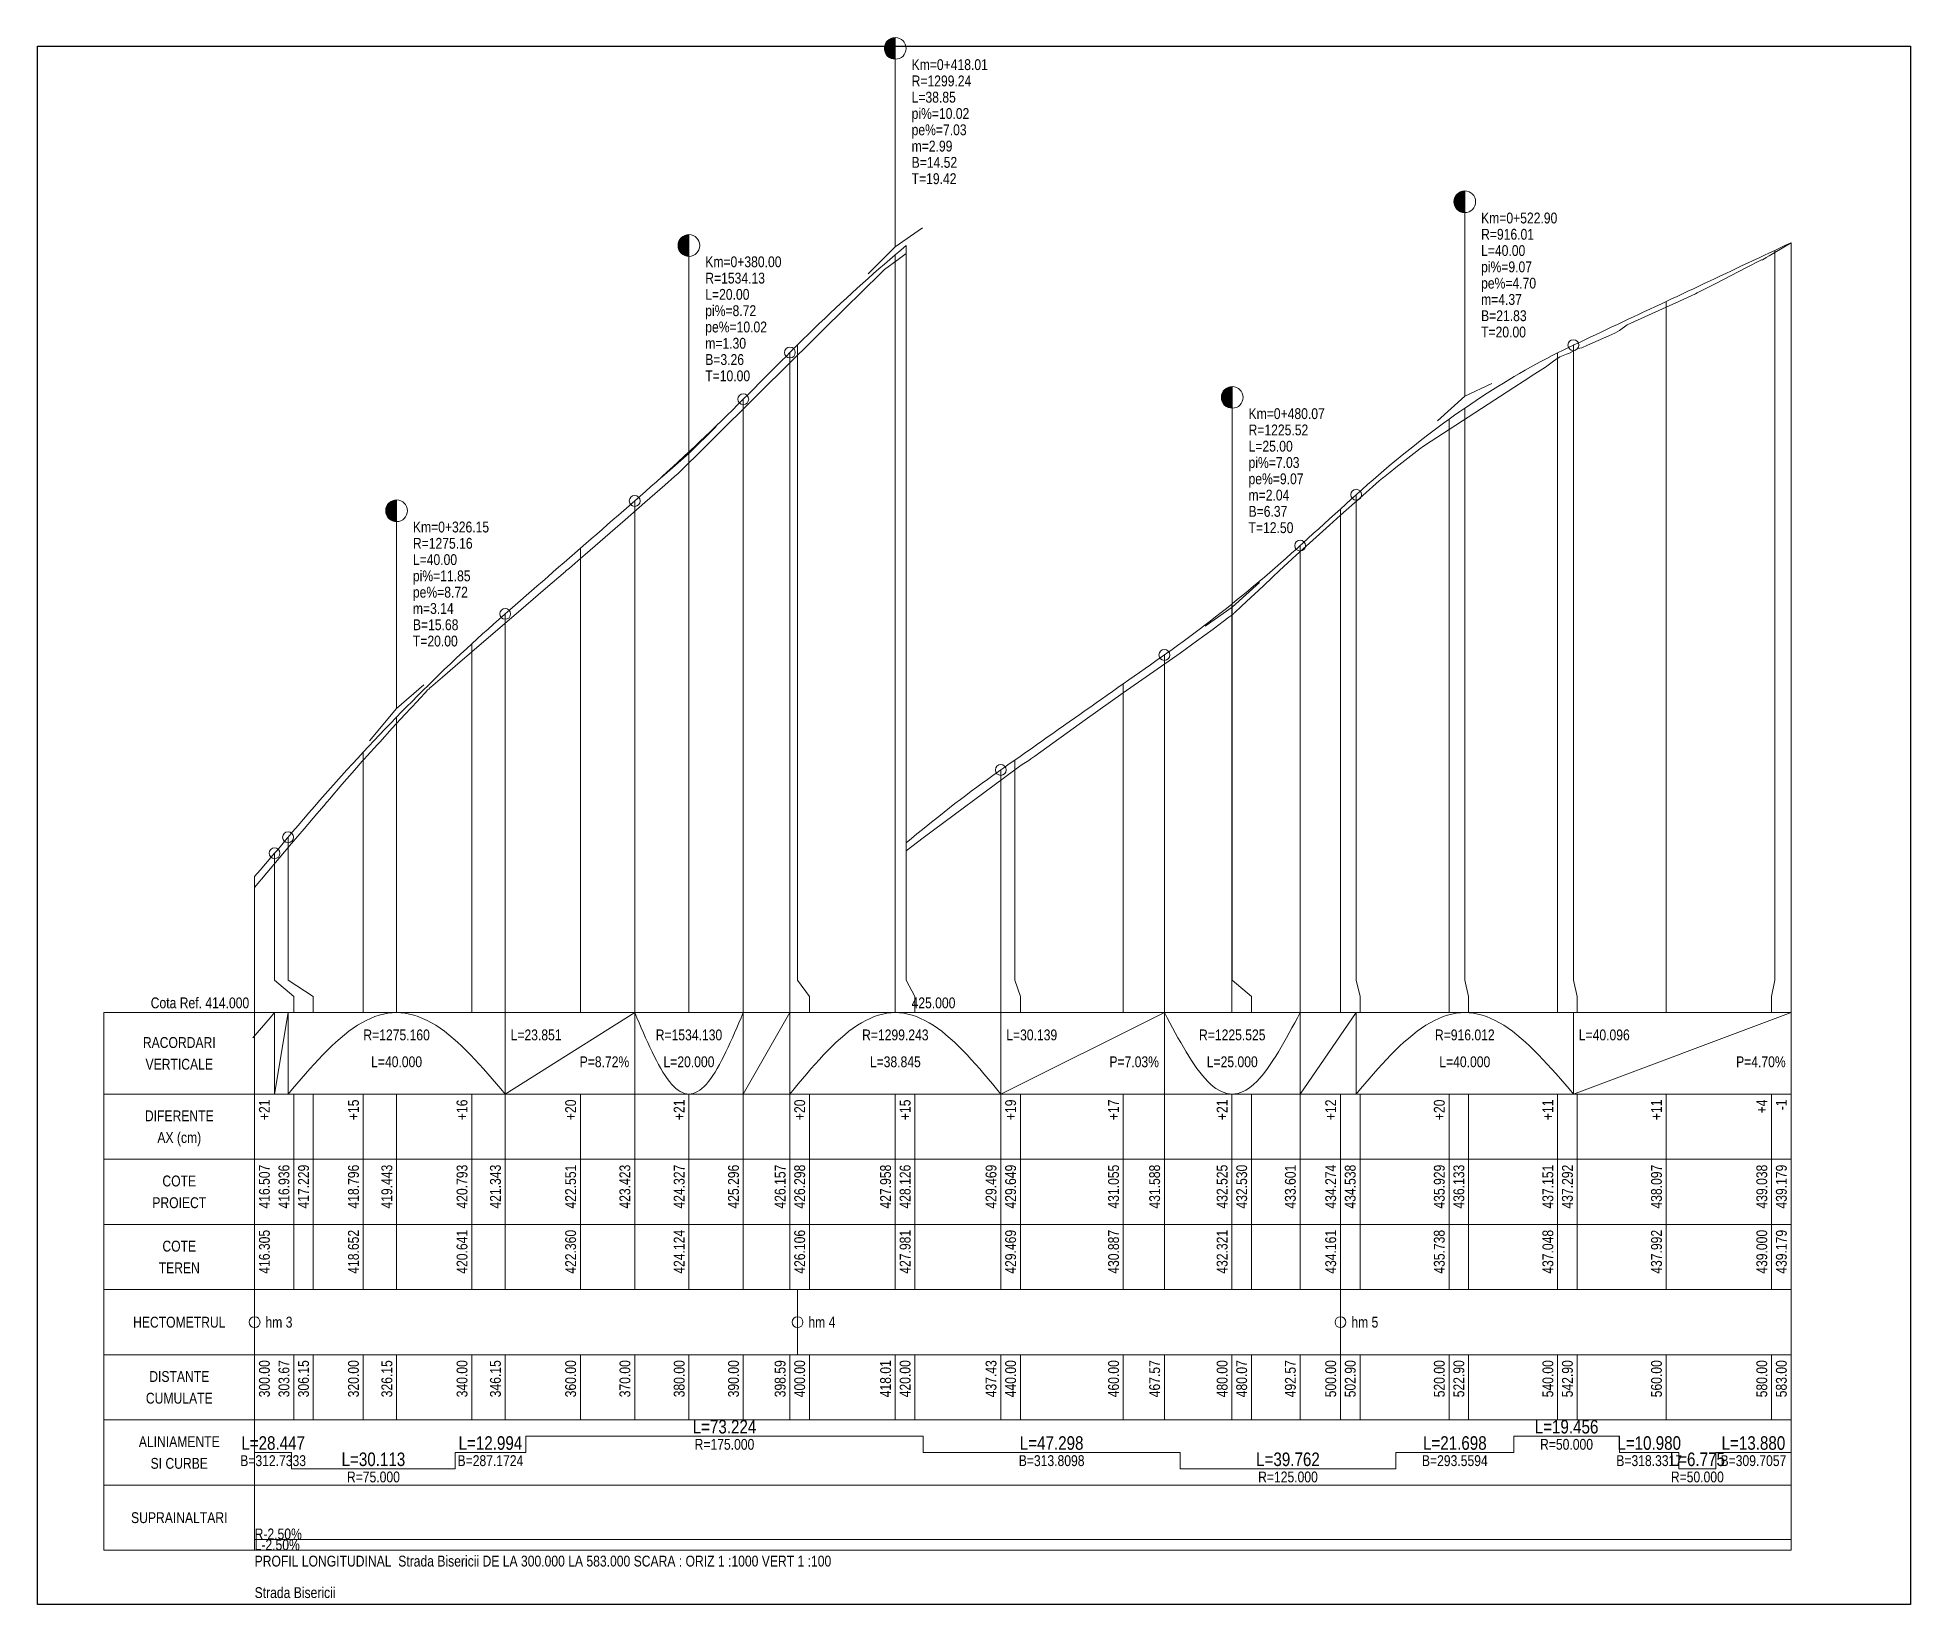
# Model space of a CAD drawing. Extents: x -600 to 1621, y -3670 to 287.
# Drawn here: x 425 to 770, y -734 to -445.4 of the extents above; entities that cross this region are included whole.
import ezdxf
from ezdxf.enums import TextEntityAlignment as Align

# ---------------------------------------------------------------- set-up
doc = ezdxf.new("R2010")
doc.units = 0
doc.layers.add('ARD-No Plot', color=7, linetype='Continuous', lineweight=0, plot=False)
doc.layers.add('Cartus', color=8, linetype='Continuous')
for name, color, linetype, lineweight in [('L-C. Ref', 7, 'Continuous', 0), ('L-cote-ex', 7, 'Continuous', 0), ('L-Cote-Pr', 7, 'Continuous', 0), ('L-Curbe', 7, 'Continuous', 0), ('L-Cut-Fill', 7, 'Continuous', 0), ('L-Design', 7, 'Continuous', 0), ('L-Exist', 7, 'Continuous', 0), ('L-LINES', 7, 'Continuous', 0), ('L-Pante-Tran', 7, 'Continuous', 0), ('L-rac-Vert', 7, 'Continuous', 0), ('L-TEXT', 7, 'Continuous', 0)]:
    doc.layers.add(name, color=color, linetype=linetype, lineweight=lineweight)
doc.styles.add('Arial', font='arial.ttf', dxfattribs={"width": 0.8})

msp = doc.modelspace()

# ---------------------------------------------------------------- texts
at = {"layer": 'ARD-No Plot', "style": 'Arial', "width": 0.8}
msp.add_text('Strada Bisericii', height=2, dxfattribs=at).set_placement((465.01, -732.82))
at = {"layer": 'L-C. Ref', "style": 'Arial', "width": 0.8}
msp.add_text('Cota Ref. 414.000', height=2, dxfattribs=at).set_placement((464.01, -624.22), align=Align.RIGHT)
msp.add_text('425.000', height=2, dxfattribs=at).set_placement((586.01, -624.22))
at = {"layer": 'L-cote-ex', "style": 'Arial', "width": 0.8}
for s, p in [('416.305', (467.81, -665.02)), ('418.652', (484.21, -665.02)), ('420.641', (504.21, -665.02)), ('422.360', (524.21, -665.02)), ('424.124', (544.21, -665.02)), ('426.106', (566.4, -665.02)), ('427.981', (585.82, -665.02)), ('429.469', (605.25, -665.02)), ('430.887', (624.21, -665.02)), ('432.321', (644.21, -665.02)), ('434.161', (664.21, -665.02)), ('435.738', (684.21, -665.02)), ('437.048', (704.21, -665.02)), ('437.992', (724.21, -665.02)), ('439.000', (743.61, -665.02)), ('439.179', (747.21, -665.02)), ('439.179', (747.21, -665.02)), ('439.179', (747.21, -665.02))]:
    msp.add_text(s, height=2, rotation=90, dxfattribs=at).set_placement(p, align=Align.RIGHT)
at = {"layer": 'L-Cote-Pr', "style": 'Arial', "width": 0.8}
for s, p in [('COTE', (451.13, -657.02)), ('PROIECT', (451.13, -661.02))]:
    msp.add_text(s, height=2, dxfattribs=at).set_placement(p, align=Align.CENTER)
for s, p in [('416.507', (467.81, -653.02)), ('416.936', (471.41, -653.02)), ('417.229', (475.01, -653.02)), ('418.796', (484.21, -653.02)), ('419.443', (490.36, -653.02)), ('420.793', (504.21, -653.02)), ('421.343', (510.36, -653.02)), ('422.551', (524.21, -653.02)), ('423.423', (534.21, -653.02)), ('424.327', (544.21, -653.02)), ('425.296', (554.21, -653.02)), ('426.157', (562.8, -653.02)), ('426.298', (566.4, -653.02)), ('427.958', (582.22, -653.02)), ('428.126', (585.82, -653.02)), ('429.469', (601.65, -653.02)), ('429.649', (605.25, -653.02)), ('431.055', (624.21, -653.02)), ('431.588', (631.78, -653.02)), ('432.525', (644.21, -653.02)), ('432.530', (647.81, -653.02)), ('433.601', (656.78, -653.02)), ('434.274', (664.21, -653.02)), ('434.538', (667.81, -653.02)), ('435.929', (684.21, -653.02)), ('436.133', (687.81, -653.02)), ('437.151', (704.21, -653.02)), ('437.292', (707.81, -653.02)), ('438.097', (724.21, -653.02)), ('439.038', (743.61, -653.02)), ('439.179', (747.21, -653.02))]:
    msp.add_text(s, height=2, rotation=90, dxfattribs=at).set_placement(p, align=Align.RIGHT)
at = {"layer": 'L-Cut-Fill', "style": 'Arial', "width": 0.8}
for s, p in [('+21', (467.81, -641.02)), ('+15', (484.21, -641.02)), ('+16', (504.21, -641.02)), ('+20', (524.21, -641.02)), ('+21', (544.21, -641.02)), ('+20', (566.4, -641.02)), ('+15', (585.82, -641.02)), ('+19', (605.25, -641.02)), ('+17', (624.21, -641.02)), ('+21', (644.21, -641.02)), ('+12', (664.21, -641.02)), ('+20', (684.21, -641.02)), ('+11', (704.21, -641.02)), ('+11', (724.21, -641.02)), ('+4', (743.61, -641.02)), ('-1', (747.21, -641.02))]:
    msp.add_text(s, height=2, rotation=90, dxfattribs=at).set_placement(p, align=Align.RIGHT)
for s, p in [('DIFERENTE', (451.13, -645.02)), ('AX (cm)', (451.13, -649.02))]:
    msp.add_text(s, height=2, dxfattribs=at).set_placement(p, align=Align.CENTER)
at = {"layer": 'L-rac-Vert', "style": 'Arial', "width": 0.8}
for s, p in [('Km=0+418.01', (586.02, -451.44)), ('R=1299.24', (586.02, -454.44)), ('pi%=10.02', (586.02, -460.44)), ('L=38.85', (586.02, -457.44)), ('pe%=7.03', (586.02, -463.44)), ('m=2.99', (586.02, -466.44)), ('B=14.52', (586.02, -469.44)), ('T=19.42', (586.02, -472.44)), ('Km=0+522.90', (690.91, -479.68)), ('R=916.01', (690.91, -482.68)), ('Km=0+380.00', (548.01, -487.75)), ('L=40.00', (690.91, -485.68)), ('R=1534.13', (548.01, -490.75)), ('pi%=9.07', (690.91, -488.68)), ('pe%=4.70', (690.91, -491.68)), ('L=20.00', (548.01, -493.75)), ('m=4.37', (690.91, -494.68)), ('pi%=8.72', (548.01, -496.75)), ('B=21.83', (690.91, -497.68)), ('pe%=10.02', (548.01, -499.75)), ('T=20.00', (690.91, -500.68)), ('m=1.30', (548.01, -502.75)), ('T=10.00', (548.01, -508.75)), ('B=3.26', (548.01, -505.75)), ('Km=0+480.07', (648.08, -515.71)), ('R=1225.52', (648.08, -518.71)), ('L=25.00', (648.08, -521.71)), ('pi%=7.03', (648.08, -524.71)), ('pe%=9.07', (648.08, -527.71)), ('m=2.04', (648.08, -530.71)), ('Km=0+326.15', (494.16, -536.59)), ('T=12.50', (648.08, -536.71)), ('B=6.37', (648.08, -533.71)), ('R=1275.16', (494.16, -539.59)), ('L=40.00', (494.16, -542.59)), ('pi%=11.85', (494.16, -545.59)), ('pe%=8.72', (494.16, -548.59)), ('m=3.14', (494.16, -551.59)), ('B=15.68', (494.16, -554.59)), ('T=20.00', (494.16, -557.59)), ('L=23.851', (512.16, -630.12)), ('L=30.139', (603.45, -630.12)), ('L=40.096', (708.91, -630.12))]:
    msp.add_text(s, height=2, dxfattribs=at).set_placement(p)
for s, p in [('RACORDARI', (451.13, -631.52)), ('R=1275.160', (491.16, -630.12)), ('R=1534.130', (545.01, -630.12)), ('R=1299.243', (583.02, -630.12)), ('R=1225.525', (645.08, -630.12)), ('R=916.012', (687.91, -630.12)), ('VERTICALE', (451.13, -635.52)), ('L=40.000', (491.16, -635.07)), ('L=20.000', (545.01, -635.07)), ('L=38.845', (583.02, -635.07)), ('L=25.000', (645.08, -635.07)), ('L=40.000', (687.91, -635.07))]:
    msp.add_text(s, height=2, dxfattribs=at).set_placement(p, align=Align.CENTER)
for s, p in [('P=8.72%', (534.01, -635.07)), ('P=7.03%', (631.58, -635.07)), ('P=4.70%', (747.01, -635.07))]:
    msp.add_text(s, height=2, dxfattribs=at).set_placement(p, align=Align.RIGHT)
at = {"layer": 'L-TEXT', "style": 'Arial', "width": 0.8}
for s, p in [('COTE', (451.13, -669.02)), ('TEREN', (451.13, -673.02)), ('HECTOMETRUL', (451.13, -683.02)), ('DISTANTE', (451.13, -693.02)), ('CUMULATE', (451.13, -697.02)), ('ALINIAMENTE', (451.13, -705.02)), ('SI CURBE', (451.13, -709.02)), ('SUPRAINALTARI', (451.13, -719.02))]:
    msp.add_text(s, height=2, dxfattribs=at).set_placement(p, align=Align.CENTER)
for s, p in [('hm 3', (467.01, -683.02)), ('hm 4', (567.01, -683.02)), ('hm 5', (667.01, -683.02)), ('R-2.50%', (465.01, -722.02)), ('L-2.50%', (465.01, -724.02)), ('PROFIL LONGITUDINAL  Strada Bisericii DE LA 300.000 LA 583.000 SCARA : ORIZ 1 :1000 VERT 1 :100', (465.01, -727.02))]:
    msp.add_text(s, height=2, dxfattribs=at).set_placement(p)
for s, p in [('300.00', (467.81, -689.02)), ('303.67', (471.41, -689.02)), ('306.15', (475.01, -689.02)), ('320.00', (484.21, -689.02)), ('326.15', (490.36, -689.02)), ('340.00', (504.21, -689.02)), ('346.15', (510.36, -689.02)), ('360.00', (524.21, -689.02)), ('370.00', (534.21, -689.02)), ('380.00', (544.21, -689.02)), ('390.00', (554.21, -689.02)), ('398.59', (562.8, -689.02)), ('400.00', (566.4, -689.02)), ('418.01', (582.22, -689.02)), ('420.00', (585.82, -689.02)), ('437.43', (601.65, -689.02)), ('440.00', (605.25, -689.02)), ('460.00', (624.21, -689.02)), ('467.57', (631.78, -689.02)), ('480.00', (644.21, -689.02)), ('480.07', (647.81, -689.02)), ('492.57', (656.78, -689.02)), ('500.00', (664.21, -689.02)), ('502.90', (667.81, -689.02)), ('520.00', (684.21, -689.02)), ('522.90', (687.81, -689.02)), ('540.00', (704.21, -689.02)), ('542.90', (707.81, -689.02)), ('560.00', (724.21, -689.02)), ('580.00', (743.61, -689.02)), ('583.00', (747.21, -689.02))]:
    msp.add_text(s, height=2, rotation=90, dxfattribs=at).set_placement(p, align=Align.RIGHT)
for s, height, rotation, p in [('L=73.224', 2.5, 360, (551.55, -702.52)), ('L=19.456', 2.5, 0, (706.65, -702.52)), ('L=28.447', 2.5, 0, (468.42, -705.52)), ('L=12.994', 2.5, 0, (508.44, -705.52)), ('R=175.000', 2, 360, (551.55, -705.52)), ('L=47.298', 2.5, 0, (611.81, -705.52)), ('L=21.698', 2.5, 0, (686.07, -705.52)), ('R=50.000', 2, 0, (706.65, -705.52)), ('L=10.980', 2.5, 0, (721.87, -705.52)), ('L=13.880', 2.5, 0, (741.07, -705.52)), ('B=312.7333', 2, 0, (468.42, -708.52)), ('L=30.113', 2.5, 0, (486.89, -708.52)), ('B=287.1724', 2, 0, (508.44, -708.52)), ('B=313.8098', 2, 0, (611.81, -708.52)), ('L=39.762', 2.5, 0, (655.34, -708.52)), ('B=293.5594', 2, 0, (686.07, -708.52)), ('B=318.3317', 2, 0, (721.87, -708.52)), ('L=6.775', 2.5, 0, (730.74, -708.52)), ('B=309.7057', 2, 0, (741.07, -708.52)), ('R=75.000', 2, 0, (486.89, -711.52)), ('R=125.000', 2, 0, (655.34, -711.52)), ('R=50.000', 2, 0, (730.74, -711.52))]:
    msp.add_text(s, height=height, rotation=rotation, dxfattribs=at).set_placement(p, align=Align.CENTER)

# ---------------------------------------------------------------- blocks, each defined once
blk = doc.blocks.new('A3_TRANSV_ALIN_TIRENA')
at = {"layer": 'Cartus'}
blk.add_lwpolyline([(0, 0), (0, 287), (345, 287), (345, 0)], close=True, dxfattribs=at)

# ---------------------------------------------------------------- linework, layer by layer
at = {"layer": 'L-Curbe'}
for p, q in [((514.94, -706.02), (514.94, -703.02)), ((514.94, -703.02), (588.16, -703.02)), ((588.16, -703.02), (588.16, -706.02)), ((696.92, -706.02), (696.92, -703.02)), ((696.92, -703.02), (716.38, -703.02)), ((716.38, -703.02), (716.38, -706.02)), ((465.01, -706.02), (471.83, -706.02)), ((471.83, -706.02), (471.83, -709.02)), ((501.95, -709.02), (501.95, -706.02)), ((501.95, -706.02), (514.94, -706.02)), ((588.16, -706.02), (635.46, -706.02)), ((635.46, -706.02), (635.46, -709.02)), ((675.22, -709.02), (675.22, -706.02)), ((675.22, -706.02), (696.92, -706.02)), ((716.38, -706.02), (727.36, -706.02)), ((727.36, -706.02), (727.36, -709.02)), ((734.13, -709.02), (734.13, -706.02)), ((734.13, -706.02), (748.01, -706.02)), ((471.83, -709.02), (501.95, -709.02)), ((635.46, -709.02), (675.22, -709.02)), ((727.36, -709.02), (734.13, -709.02))]:
    msp.add_line(p, q, dxfattribs=at)
at = {"layer": 'L-Design'}
for points in [[(465.01, -599.95), (466.01, -598.79), (467.01, -597.63), (468.01, -596.46), (468.68, -595.66), (469.01, -595.27), (470.01, -594.09), (471.01, -592.9), (471.16, -592.72), (472.01, -591.72), (473.01, -590.54), (474.01, -589.38), (475.01, -588.22), (476.01, -587.07), (477.01, -585.92), (478.01, -584.79), (479.01, -583.66), (480.01, -582.54), (481.01, -581.43), (482.01, -580.32), (483.01, -579.23), (484.01, -578.14), (485.01, -577.06), (486.01, -575.99), (487.01, -574.92), (488.01, -573.86), (489.01, -572.81), (490.01, -571.77), (491.01, -570.74), (491.16, -570.59), (492.01, -569.71), (493.01, -568.7), (494.01, -567.69), (495.01, -566.68), (496.01, -565.69), (497.01, -564.7), (498.01, -563.72), (499.01, -562.75), (500.01, -561.79), (501.01, -560.83), (502.01, -559.89), (503.01, -558.95), (504.01, -558.02), (505.01, -557.09), (506.01, -556.18), (507.01, -555.27), (508.01, -554.37), (509.01, -553.47), (510.01, -552.59), (511.01, -551.71), (511.16, -551.58), (512.01, -550.84), (513.01, -549.97), (514.01, -549.1), (515.01, -548.23), (516.01, -547.35), (517.01, -546.48), (518.01, -545.61), (519.01, -544.74), (520.01, -543.87), (521.01, -543), (522.01, -542.12), (523.01, -541.25), (524.01, -540.38), (525.01, -539.51), (526.01, -538.64), (527.01, -537.77), (528.01, -536.89), (529.01, -536.02), (530.01, -535.15), (531.01, -534.28), (532.01, -533.41), (533.01, -532.54), (534.01, -531.66), (535.01, -530.79), (536.01, -529.92), (537.01, -529.04), (538.01, -528.15), (539.01, -527.25), (540.01, -526.35), (541.01, -525.44), (542.01, -524.53), (543.01, -523.61), (544.01, -522.68), (545.01, -521.75), (546.01, -520.81), (547.01, -519.86), (548.01, -518.91), (549.01, -517.95), (550.01, -516.98), (551.01, -516.01), (552.01, -515.03), (553.01, -514.05), (554.01, -513.05), (555.01, -512.05), (556.01, -511.05), (557.01, -510.05), (558.01, -509.05), (559.01, -508.05), (560.01, -507.04), (561.01, -506.04), (562.01, -505.04), (563.01, -504.04), (563.6, -503.45), (564.01, -503.04), (565.01, -502.04), (566.01, -501.05), (567.01, -500.07), (568.01, -499.1), (569.01, -498.14), (570.01, -497.18), (571.01, -496.23), (572.01, -495.29), (573.01, -494.36), (574.01, -493.43), (575.01, -492.51), (576.01, -491.6), (577.01, -490.7), (578.01, -489.81), (579.01, -488.92), (580.01, -488.04), (581.01, -487.17), (582.01, -486.3), (583.01, -485.45), (583.02, -485.44), (584.01, -484.6), (585.01, -483.76)], [(585.01, -593.76), (586.01, -592.92), (587.01, -592.1), (588.01, -591.28), (589.01, -590.47), (590.01, -589.67), (591.01, -588.87), (592.01, -588.08), (593.01, -587.3), (594.01, -586.53), (595.01, -585.77), (596.01, -585.01), (597.01, -584.26), (598.01, -583.52), (599.01, -582.79), (600.01, -582.06), (601.01, -581.35), (602.01, -580.64), (602.45, -580.33), (603.01, -579.93), (604.01, -579.23), (605.01, -578.53), (606.01, -577.82), (607.01, -577.12), (608.01, -576.42), (609.01, -575.71), (610.01, -575.01), (611.01, -574.31), (612.01, -573.6), (613.01, -572.9), (614.01, -572.2), (615.01, -571.49), (616.01, -570.79), (617.01, -570.09), (618.01, -569.39), (619.01, -568.68), (620.01, -567.98), (621.01, -567.28), (622.01, -566.57), (623.01, -565.87), (624.01, -565.17), (625.01, -564.46), (626.01, -563.76), (627.01, -563.06), (628.01, -562.35), (629.01, -561.65), (630.01, -560.95), (631.01, -560.25), (632.01, -559.54), (632.58, -559.14), (633.01, -558.84), (634.01, -558.13), (635.01, -557.41), (636.01, -556.68), (637.01, -555.95), (638.01, -555.2), (639.01, -554.45), (640.01, -553.69), (641.01, -552.92), (642.01, -552.15), (643.01, -551.36), (644.01, -550.57), (645.01, -549.77), (645.08, -549.71), (646.01, -548.96), (647.01, -548.15), (648.01, -547.32), (649.01, -546.49), (650.01, -545.65), (651.01, -544.8), (652.01, -543.94), (653.01, -543.08), (654.01, -542.2), (655.01, -541.32), (656.01, -540.43), (657.01, -539.53), (657.58, -539.01), (658.01, -538.63), (659.01, -537.72), (660.01, -536.81), (661.01, -535.9), (662.01, -535), (663.01, -534.09), (664.01, -533.18), (665.01, -532.28), (666.01, -531.37), (667.01, -530.46), (667.91, -529.64), (668.01, -529.55), (669.01, -528.65), (670.01, -527.76), (671.01, -526.89), (672.01, -526.02), (673.01, -525.16), (674.01, -524.31), (675.01, -523.48), (676.01, -522.66), (677.01, -521.84), (678.01, -521.04), (679.01, -520.25), (680.01, -519.47), (681.01, -518.7), (682.01, -517.94), (683.01, -517.19), (684.01, -516.46), (685.01, -515.73), (686.01, -515.01), (687.01, -514.31), (687.91, -513.68), (688.01, -513.62), (689.01, -512.94), (690.01, -512.26), (691.01, -511.6), (692.01, -510.95), (693.01, -510.32), (694.01, -509.69), (695.01, -509.07), (696.01, -508.47), (697.01, -507.87), (698.01, -507.29), (699.01, -506.71), (700.01, -506.15), (701.01, -505.6), (702.01, -505.06), (703.01, -504.53), (704.01, -504.01), (705.01, -503.5), (706.01, -503.01), (707.01, -502.52), (707.91, -502.09), (708.01, -502.05), (709.01, -501.58), (710.01, -501.11), (711.01, -500.64), (712.01, -500.17), (713.01, -499.7), (714.01, -499.22), (715.01, -498.75), (716.01, -498.28), (717.01, -497.81), (718.01, -497.34), (719.01, -496.87), (720.01, -496.4), (721.01, -495.93), (722.01, -495.46), (723.01, -494.99), (724.01, -494.52), (725.01, -494.05), (726.01, -493.58), (727.01, -493.11), (728.01, -492.64), (729.01, -492.17), (730.01, -491.7), (731.01, -491.23), (732.01, -490.76), (733.01, -490.29), (734.01, -489.82), (735.01, -489.35), (736.01, -488.88), (737.01, -488.41), (738.01, -487.94), (739.01, -487.46), (740.01, -486.99), (741.01, -486.52), (742.01, -486.05), (743.01, -485.58), (744.01, -485.11), (745.01, -484.64), (746.01, -484.17), (747.01, -483.7), (748.01, -483.23)]]:
    msp.add_lwpolyline(points, dxfattribs=at)
at = {"layer": 'L-Exist'}
for p, q in [((581, -488.19), (583.53, -486.33)), ((583.53, -486.33), (584.5, -485.59)), ((584.5, -485.59), (585.01, -485.21)), ((739.7, -487.87), (742.54, -486.4)), ((742.54, -486.4), (742.73, -486.36)), ((742.73, -486.36), (743.33, -486)), ((743.33, -486), (743.39, -485.96)), ((743.39, -485.96), (743.97, -485.63)), ((743.97, -485.63), (745.01, -485.01)), ((745.01, -485.01), (748.01, -483.23)), ((748.01, -483.23), (748.01, -483.23)), ((748.01, -483.23), (748.01, -483.23)), ((577.18, -491.96), (580.17, -489.03)), ((580.17, -489.03), (580.72, -488.45)), ((580.72, -488.45), (580.84, -488.34)), ((580.84, -488.34), (581, -488.19)), ((734.13, -490.76), (739.7, -487.87)), ((573.52, -495.56), (577.18, -491.96)), ((727.36, -494.04), (729.05, -493.26)), ((729.05, -493.26), (730.41, -492.62)), ((730.41, -492.62), (730.74, -492.46)), ((730.74, -492.46), (732.44, -491.63)), ((732.44, -491.63), (734.13, -490.76)), ((569.86, -499.17), (573.52, -495.56)), ((717.79, -498.35), (725.01, -495.1)), ((725.01, -495.1), (727.36, -494.04)), ((566.2, -502.79), (569.86, -499.17)), ((714.43, -500.41), (715.57, -499.9)), ((715.57, -499.9), (716.38, -499.38)), ((716.38, -499.38), (717.79, -498.35)), ((565.01, -503.96), (566.2, -502.79)), ((706.65, -503.78), (707.19, -503.55)), ((707.19, -503.55), (708.59, -502.8)), ((708.59, -502.8), (708.76, -502.71)), ((708.76, -502.71), (709.44, -502.57)), ((709.44, -502.57), (710.54, -502.11)), ((710.54, -502.11), (712.48, -501.27)), ((712.48, -501.27), (714.43, -500.41)), ((558.87, -510.03), (562.53, -506.41)), ((562.53, -506.41), (565.01, -503.96)), ((700.81, -507.38), (702.76, -506.13)), ((702.76, -506.13), (703.02, -505.96)), ((703.02, -505.96), (704.27, -505.07)), ((704.27, -505.07), (704.7, -504.71)), ((704.7, -504.71), (704.83, -504.6)), ((704.83, -504.6), (704.93, -504.58)), ((704.93, -504.58), (705.01, -504.53)), ((705.01, -504.53), (705.44, -504.27)), ((705.44, -504.27), (706.65, -503.78)), ((555.21, -513.66), (558.87, -510.03)), ((685.01, -517.63), (696.92, -509.9)), ((696.92, -509.9), (698.87, -508.64)), ((698.87, -508.64), (700.81, -507.38)), ((551.55, -517.28), (555.21, -513.66)), ((548.47, -520.33), (551.55, -517.28)), ((546.22, -522.61), (547.89, -520.92)), ((547.89, -520.92), (548.47, -520.33)), ((679.6, -521.22), (680.3, -520.71)), ((680.3, -520.71), (681.69, -519.79)), ((681.69, -519.79), (685.01, -517.63)), ((544.23, -524.53), (545.01, -523.78)), ((545.01, -523.78), (546.22, -522.61)), ((675.22, -524.65), (679.6, -521.22)), ((540.57, -527.88), (542.37, -526.29)), ((542.37, -526.29), (543.01, -525.71)), ((543.01, -525.71), (544.23, -524.53)), ((669.11, -529.77), (672.16, -527.09)), ((672.16, -527.09), (672.77, -526.57)), ((672.77, -526.57), (672.84, -526.52)), ((672.84, -526.51), (672.92, -526.45)), ((672.84, -526.52), (672.84, -526.51)), ((672.92, -526.45), (674.18, -525.47)), ((674.18, -525.47), (675.22, -524.65)), ((533.25, -534.29), (536.91, -531.09)), ((536.91, -531.09), (540.57, -527.88)), ((666.05, -532.48), (669.11, -529.77)), ((529.58, -537.47), (533.25, -534.29)), ((662.99, -535.22), (665.01, -533.41)), ((665.01, -533.41), (666.05, -532.48)), ((525.92, -540.63), (529.58, -537.47)), ((656.87, -540.78), (659.93, -537.99)), ((659.93, -537.99), (662.99, -535.22)), ((522.98, -543.15), (525.01, -541.41)), ((525.01, -541.41), (525.9, -540.65)), ((525.9, -540.65), (525.92, -540.63)), ((653.81, -543.6), (656.87, -540.78)), ((518.6, -546.91), (522.25, -543.76)), ((522.25, -543.76), (522.26, -543.74)), ((522.26, -543.74), (522.98, -543.15)), ((650.75, -546.46), (652.49, -544.82)), ((652.49, -544.82), (653.81, -543.6)), ((514.94, -550.06), (518.6, -546.91)), ((647.69, -549.32), (650.75, -546.46)), ((505.01, -558.6), (514.94, -550.06)), ((644.64, -552.07), (644.79, -551.97)), ((644.79, -551.97), (645.01, -551.81)), ((645.01, -551.81), (645.12, -551.72)), ((645.12, -551.72), (645.34, -551.5)), ((645.34, -551.5), (645.42, -551.4)), ((645.42, -551.4), (645.55, -551.33)), ((645.55, -551.33), (646.73, -550.21)), ((646.73, -550.21), (647.69, -549.32)), ((638.52, -556.63), (641.58, -554.38)), ((641.58, -554.38), (644.45, -552.2)), ((644.45, -552.2), (644.64, -552.07)), ((501.95, -561.24), (505.01, -558.6)), ((625.01, -566.15), (635.46, -558.82)), ((635.46, -558.82), (638.52, -556.63)), ((499.63, -563.24), (501.95, -561.24)), ((496.54, -565.99), (496.88, -565.59)), ((496.88, -565.59), (497.07, -565.42)), ((497.07, -565.42), (497.31, -565.23)), ((497.31, -565.23), (497.46, -565.11)), ((497.46, -565.11), (499.63, -563.24)), ((492.68, -570.14), (495, -567.65)), ((495, -567.65), (495.36, -567.26)), ((495.36, -567.26), (496.54, -565.99)), ((617.99, -571.08), (625.01, -566.15)), ((488.05, -575.18), (490.36, -572.65)), ((490.36, -572.65), (492.68, -570.14)), ((608.7, -577.79), (617.99, -571.08)), ((485.73, -577.7), (487.65, -575.61)), ((487.65, -575.61), (488.05, -575.18)), ((483.41, -580.35), (484.84, -578.71)), ((484.84, -578.71), (485.01, -578.5)), ((485.01, -578.5), (485.16, -578.32)), ((485.16, -578.32), (485.73, -577.7)), ((605.98, -579.61), (606.38, -579.34)), ((606.38, -579.34), (607.59, -578.58)), ((607.59, -578.58), (607.98, -578.27)), ((607.98, -578.27), (608.7, -577.79)), ((478.78, -585.69), (481.1, -583.02)), ((481.1, -583.02), (483.41, -580.35)), ((588.16, -592.85), (605.01, -580.33)), ((605.01, -580.33), (605.98, -579.61)), ((477.79, -586.85), (478.23, -586.33)), ((478.23, -586.33), (478.35, -586.19)), ((478.35, -586.19), (478.78, -585.69)), ((474.15, -591.16), (476.47, -588.42)), ((476.47, -588.42), (477.79, -586.85)), ((471.83, -593.9), (474.15, -591.16)), ((585.01, -595.21), (588.16, -592.85)), ((465.01, -601.97), (471.83, -593.9))]:
    msp.add_line(p, q, dxfattribs=at)
at = {"layer": 'L-LINES'}
for p, q in [((583.02, -625.02), (583.02, -485.44)), ((585.01, -619.02), (585.01, -483.76)), ((745.01, -619.02), (745.01, -484.64)), ((748.01, -625.02), (748.01, -483.23)), ((725.01, -625.02), (725.01, -494.05)), ((563.6, -625.02), (563.6, -503.45)), ((565.01, -619.02), (565.01, -502.04)), ((705.01, -625.02), (705.01, -503.5)), ((707.91, -619.02), (707.91, -502.09)), ((555.01, -625.02), (555.01, -512.05)), ((687.91, -619.02), (687.91, -513.68)), ((685.01, -625.02), (685.01, -515.73)), ((545.01, -625.02), (545.01, -521.75)), ((535.01, -625.02), (535.01, -530.79)), ((667.91, -619.02), (667.91, -529.64)), ((665.01, -625.02), (665.01, -532.28)), ((525.01, -625.02), (525.01, -539.51)), ((657.58, -625.02), (657.58, -539.01)), ((511.16, -625.02), (511.16, -551.58)), ((645.01, -625.02), (645.01, -549.77)), ((645.08, -619.02), (645.08, -549.71)), ((505.01, -625.02), (505.01, -557.09)), ((632.58, -625.02), (632.58, -559.14)), ((625.01, -625.02), (625.01, -564.46)), ((491.16, -625.02), (491.16, -570.59)), ((485.01, -625.02), (485.01, -577.06)), ((605.01, -619.02), (605.01, -578.53)), ((602.45, -625.02), (602.45, -580.33)), ((471.16, -619.02), (471.16, -592.72)), ((468.68, -619.02), (468.68, -595.66)), ((465.01, -625.02), (465.01, -599.95)), ((472.21, -622.02), (468.68, -619.02)), ((475.81, -622.02), (471.16, -619.02)), ((567.2, -622.02), (565.01, -619.02)), ((586.62, -622.02), (585.01, -619.02)), ((606.05, -622.02), (605.01, -619.02)), ((648.61, -622.02), (645.08, -619.02)), ((668.61, -622.02), (667.91, -619.02)), ((688.61, -622.02), (687.91, -619.02)), ((708.61, -622.02), (707.91, -619.02)), ((744.41, -622.02), (745.01, -619.02)), ((472.21, -625.02), (472.21, -622.02)), ((475.81, -625.02), (475.81, -622.02)), ((567.2, -625.02), (567.2, -622.02)), ((586.62, -625.02), (586.62, -622.02)), ((606.05, -625.02), (606.05, -622.02)), ((648.61, -625.02), (648.61, -622.02)), ((668.61, -625.02), (668.61, -622.02)), ((688.61, -625.02), (688.61, -622.02)), ((708.61, -625.02), (708.61, -622.02)), ((744.41, -625.02), (744.41, -622.02)), ((437.25, -640.02), (437.25, -625.02)), ((437.25, -625.02), (465.01, -625.02)), ((465.01, -625.02), (748.01, -625.02)), ((465.01, -640.02), (465.01, -625.02)), ((748.01, -640.02), (748.01, -625.02)), ((437.25, -652.02), (437.25, -640.02)), ((437.25, -640.02), (465.01, -640.02)), ((465.01, -640.02), (437.25, -640.02)), ((465.01, -640.02), (748.01, -640.02)), ((465.01, -652.02), (465.01, -640.02)), ((465.01, -640.02), (748.01, -640.02)), ((465.01, -652.02), (465.01, -640.02)), ((472.21, -652.02), (472.21, -640.02)), ((475.81, -652.02), (475.81, -640.02)), ((485.01, -652.02), (485.01, -640.02)), ((491.16, -652.02), (491.16, -640.02)), ((505.01, -652.02), (505.01, -640.02)), ((511.16, -652.02), (511.16, -640.02)), ((525.01, -652.02), (525.01, -640.02)), ((535.01, -652.02), (535.01, -640.02)), ((545.01, -652.02), (545.01, -640.02)), ((555.01, -652.02), (555.01, -640.02)), ((563.6, -652.02), (563.6, -640.02)), ((567.2, -652.02), (567.2, -640.02)), ((583.02, -652.02), (583.02, -640.02)), ((586.62, -652.02), (586.62, -640.02)), ((602.45, -652.02), (602.45, -640.02)), ((606.05, -652.02), (606.05, -640.02)), ((625.01, -652.02), (625.01, -640.02)), ((632.58, -652.02), (632.58, -640.02)), ((645.01, -652.02), (645.01, -640.02)), ((648.61, -652.02), (648.61, -640.02)), ((657.58, -652.02), (657.58, -640.02)), ((665.01, -652.02), (665.01, -640.02)), ((668.61, -652.02), (668.61, -640.02)), ((685.01, -652.02), (685.01, -640.02)), ((688.61, -652.02), (688.61, -640.02)), ((705.01, -652.02), (705.01, -640.02)), ((708.61, -652.02), (708.61, -640.02)), ((725.01, -652.02), (725.01, -640.02)), ((744.41, -652.02), (744.41, -640.02)), ((748.01, -652.02), (748.01, -640.02)), ((748.01, -652.02), (748.01, -640.02)), ((437.25, -664.02), (437.25, -652.02)), ((437.25, -652.02), (465.01, -652.02)), ((465.01, -652.02), (437.25, -652.02)), ((465.01, -652.02), (748.01, -652.02)), ((465.01, -652.02), (748.01, -652.02)), ((465.01, -664.02), (465.01, -652.02)), ((472.21, -664.02), (472.21, -652.02)), ((475.81, -664.02), (475.81, -652.02)), ((485.01, -664.02), (485.01, -652.02)), ((491.16, -664.02), (491.16, -652.02)), ((505.01, -664.02), (505.01, -652.02)), ((511.16, -664.02), (511.16, -652.02)), ((525.01, -664.02), (525.01, -652.02)), ((535.01, -664.02), (535.01, -652.02)), ((545.01, -664.02), (545.01, -652.02)), ((555.01, -664.02), (555.01, -652.02)), ((563.6, -664.02), (563.6, -652.02)), ((567.2, -664.02), (567.2, -652.02)), ((583.02, -664.02), (583.02, -652.02)), ((586.62, -664.02), (586.62, -652.02)), ((602.45, -664.02), (602.45, -652.02)), ((606.05, -664.02), (606.05, -652.02)), ((625.01, -664.02), (625.01, -652.02)), ((632.58, -664.02), (632.58, -652.02)), ((645.01, -664.02), (645.01, -652.02)), ((648.61, -664.02), (648.61, -652.02)), ((657.58, -664.02), (657.58, -652.02)), ((665.01, -664.02), (665.01, -652.02)), ((668.61, -664.02), (668.61, -652.02)), ((685.01, -664.02), (685.01, -652.02)), ((688.61, -664.02), (688.61, -652.02)), ((705.01, -664.02), (705.01, -652.02)), ((708.61, -664.02), (708.61, -652.02)), ((725.01, -664.02), (725.01, -652.02)), ((744.41, -664.02), (744.41, -652.02)), ((748.01, -664.02), (748.01, -652.02)), ((437.25, -676.02), (437.25, -664.02)), ((437.25, -664.02), (465.01, -664.02)), ((465.01, -664.02), (437.25, -664.02)), ((465.01, -664.02), (748.01, -664.02)), ((465.01, -664.02), (748.01, -664.02)), ((465.01, -676.02), (465.01, -664.02)), ((472.21, -676.02), (472.21, -664.02)), ((475.81, -676.02), (475.81, -664.02)), ((485.01, -676.02), (485.01, -664.02)), ((491.16, -676.02), (491.16, -664.02)), ((505.01, -676.02), (505.01, -664.02)), ((511.16, -676.02), (511.16, -664.02)), ((525.01, -676.02), (525.01, -664.02)), ((535.01, -676.02), (535.01, -664.02)), ((545.01, -676.02), (545.01, -664.02)), ((555.01, -676.02), (555.01, -664.02)), ((563.6, -676.02), (563.6, -664.02)), ((567.2, -676.02), (567.2, -664.02)), ((583.02, -676.02), (583.02, -664.02)), ((586.62, -676.02), (586.62, -664.02)), ((602.45, -676.02), (602.45, -664.02)), ((606.05, -676.02), (606.05, -664.02)), ((625.01, -676.02), (625.01, -664.02)), ((632.58, -676.02), (632.58, -664.02)), ((645.01, -676.02), (645.01, -664.02)), ((648.61, -676.02), (648.61, -664.02)), ((657.58, -676.02), (657.58, -664.02)), ((665.01, -676.02), (665.01, -664.02)), ((668.61, -676.02), (668.61, -664.02)), ((685.01, -676.02), (685.01, -664.02)), ((688.61, -676.02), (688.61, -664.02)), ((705.01, -676.02), (705.01, -664.02)), ((708.61, -676.02), (708.61, -664.02)), ((725.01, -676.02), (725.01, -664.02)), ((744.41, -676.02), (744.41, -664.02)), ((748.01, -676.02), (748.01, -664.02)), ((437.25, -688.02), (437.25, -676.02)), ((437.25, -676.02), (465.01, -676.02)), ((465.01, -676.02), (437.25, -676.02)), ((465.01, -676.02), (748.01, -676.02)), ((465.01, -688.02), (465.01, -676.02)), ((465.01, -688.02), (465.01, -676.02)), ((465.01, -676.02), (748.01, -676.02)), ((565.01, -688.02), (565.01, -676.02)), ((665.01, -688.02), (665.01, -676.02)), ((748.01, -688.02), (748.01, -676.02)), ((437.25, -700.02), (437.25, -688.02)), ((437.25, -688.02), (465.01, -688.02)), ((465.01, -688.02), (437.25, -688.02)), ((465.01, -688.02), (748.01, -688.02)), ((465.01, -688.02), (748.01, -688.02)), ((465.01, -700.02), (465.01, -688.02)), ((472.21, -700.02), (472.21, -688.02)), ((475.81, -700.02), (475.81, -688.02)), ((485.01, -700.02), (485.01, -688.02)), ((491.16, -700.02), (491.16, -688.02)), ((505.01, -700.02), (505.01, -688.02)), ((511.16, -700.02), (511.16, -688.02)), ((525.01, -700.02), (525.01, -688.02)), ((535.01, -700.02), (535.01, -688.02)), ((545.01, -700.02), (545.01, -688.02)), ((555.01, -700.02), (555.01, -688.02)), ((563.6, -700.02), (563.6, -688.02)), ((567.2, -700.02), (567.2, -688.02)), ((583.02, -700.02), (583.02, -688.02)), ((586.62, -700.02), (586.62, -688.02)), ((602.45, -700.02), (602.45, -688.02)), ((606.05, -700.02), (606.05, -688.02)), ((625.01, -700.02), (625.01, -688.02)), ((632.58, -700.02), (632.58, -688.02)), ((645.01, -700.02), (645.01, -688.02)), ((648.61, -700.02), (648.61, -688.02)), ((657.58, -700.02), (657.58, -688.02)), ((665.01, -700.02), (665.01, -688.02)), ((668.61, -700.02), (668.61, -688.02)), ((685.01, -700.02), (685.01, -688.02)), ((688.61, -700.02), (688.61, -688.02)), ((705.01, -700.02), (705.01, -688.02)), ((708.61, -700.02), (708.61, -688.02)), ((725.01, -700.02), (725.01, -688.02)), ((744.41, -700.02), (744.41, -688.02)), ((748.01, -700.02), (748.01, -688.02)), ((437.25, -712.02), (437.25, -700.02)), ((437.25, -700.02), (465.01, -700.02)), ((465.01, -700.02), (437.25, -700.02)), ((465.01, -700.02), (748.01, -700.02)), ((465.01, -712.02), (465.01, -700.02)), ((465.01, -700.02), (748.01, -700.02)), ((748.01, -712.02), (748.01, -700.02)), ((437.25, -724.02), (437.25, -712.02)), ((437.25, -712.02), (465.01, -712.02)), ((465.01, -712.02), (437.25, -712.02)), ((465.01, -712.02), (748.01, -712.02)), ((465.01, -724.02), (465.01, -712.02)), ((465.01, -712.02), (748.01, -712.02)), ((748.01, -724.02), (748.01, -712.02)), ((465.01, -724.02), (437.25, -724.02)), ((465.01, -724.02), (748.01, -724.02))]:
    msp.add_line(p, q, dxfattribs=at)
for centre in [(465.01, -682.02), (565.01, -682.02), (665.01, -682.02)]:
    msp.add_circle(centre, 1, dxfattribs=at)
at = {"layer": 'L-Pante-Tran'}
for p, q in [((465.01, -722.02), (485.01, -722.02)), ((465.01, -722.02), (485.01, -722.02)), ((485.01, -722.02), (505.01, -722.02)), ((485.01, -722.02), (505.01, -722.02)), ((505.01, -722.02), (525.01, -722.02)), ((505.01, -722.02), (525.01, -722.02)), ((525.01, -722.02), (545.01, -722.02)), ((525.01, -722.02), (545.01, -722.02)), ((545.01, -722.02), (565.01, -722.02)), ((545.01, -722.02), (565.01, -722.02)), ((565.01, -722.02), (585.01, -722.02)), ((565.01, -722.02), (585.01, -722.02)), ((585.01, -722.02), (605.01, -722.02)), ((585.01, -722.02), (605.01, -722.02)), ((605.01, -722.02), (625.01, -722.02)), ((605.01, -722.02), (625.01, -722.02)), ((625.01, -722.02), (645.01, -722.02)), ((625.01, -722.02), (645.01, -722.02)), ((645.01, -722.02), (665.01, -722.02)), ((645.01, -722.02), (665.01, -722.02)), ((665.01, -722.02), (685.01, -722.02)), ((665.01, -722.02), (685.01, -722.02)), ((685.01, -722.02), (705.01, -722.02)), ((685.01, -722.02), (705.01, -722.02)), ((705.01, -722.02), (725.01, -722.02)), ((705.01, -722.02), (725.01, -722.02)), ((725.01, -722.02), (745.01, -722.02)), ((725.01, -722.02), (745.01, -722.02)), ((745.01, -722.02), (748.01, -722.02)), ((745.01, -722.02), (748.01, -722.02))]:
    msp.add_line(p, q, dxfattribs=at)
at = {"layer": 'L-rac-Vert'}
for p, q in [((581.02, -447.36), (581.02, -447.51)), ((581.03, -447.28), (581.03, -447.59)), ((581.04, -447.2), (581.04, -447.67)), ((581.05, -447.12), (581.05, -447.75)), ((581.06, -447.05), (581.06, -447.83)), ((581.08, -446.97), (581.08, -447.9)), ((581.1, -446.89), (581.1, -447.98)), ((581.12, -446.82), (581.12, -448.05)), ((581.15, -446.74), (581.15, -448.13)), ((581.18, -446.67), (581.18, -448.2)), ((581.21, -446.6), (581.21, -448.27)), ((581.24, -446.53), (581.24, -448.34)), ((581.28, -446.46), (581.28, -448.41)), ((581.32, -446.39), (581.32, -448.48)), ((581.36, -446.33), (581.36, -448.55)), ((581.4, -446.26), (581.4, -448.61)), ((581.45, -446.2), (581.45, -448.67)), ((581.5, -446.14), (581.5, -448.74)), ((581.55, -446.08), (581.55, -448.79)), ((581.61, -446.02), (581.61, -448.85)), ((581.67, -445.97), (581.67, -448.91)), ((581.72, -445.92), (581.72, -448.96)), ((581.78, -445.87), (581.78, -449.01)), ((581.85, -445.82), (581.85, -449.05)), ((581.91, -445.77), (581.91, -449.1)), ((581.98, -445.73), (581.98, -449.14)), ((582.05, -445.69), (582.05, -449.18)), ((582.11, -445.65), (582.11, -449.22)), ((582.19, -445.62), (582.19, -449.25)), ((582.26, -445.59), (582.26, -449.28)), ((582.33, -445.56), (582.33, -449.31)), ((582.4, -445.53), (582.4, -449.34)), ((582.48, -445.51), (582.48, -449.36)), ((582.56, -445.49), (582.56, -449.38)), ((582.63, -445.47), (582.63, -449.4)), ((582.71, -445.46), (582.71, -449.41)), ((582.79, -445.45), (582.79, -449.42)), ((582.87, -445.44), (582.87, -449.43)), ((582.94, -445.44), (582.94, -449.43)), ((583.02, -483.98), (583.02, -445.44)), ((685.92, -475.53), (685.92, -475.84)), ((685.92, -475.61), (685.92, -475.76)), ((685.93, -475.45), (685.93, -475.92)), ((685.94, -475.37), (685.94, -476)), ((685.95, -475.29), (685.95, -476.07)), ((685.97, -475.22), (685.97, -476.15)), ((685.99, -475.14), (685.99, -476.23)), ((686.01, -475.07), (686.01, -476.3)), ((686.04, -474.99), (686.04, -476.38)), ((686.07, -474.92), (686.07, -476.45)), ((686.1, -474.85), (686.1, -476.52)), ((686.13, -474.78), (686.13, -476.59)), ((686.17, -474.71), (686.17, -476.66)), ((686.21, -474.64), (686.21, -476.73)), ((686.25, -474.57), (686.25, -476.8)), ((686.3, -474.51), (686.3, -476.86)), ((686.34, -474.45), (686.34, -476.92)), ((686.39, -474.39), (686.39, -476.98)), ((686.45, -474.33), (686.45, -477.04)), ((686.5, -474.27), (686.5, -477.1)), ((686.56, -474.22), (686.56, -477.15)), ((686.61, -474.16), (686.61, -477.2)), ((686.68, -474.11), (686.68, -477.25)), ((686.74, -474.07), (686.74, -477.3)), ((686.8, -474.02), (686.8, -477.35)), ((686.87, -473.98), (686.87, -477.39)), ((686.94, -473.94), (686.94, -477.43)), ((687.01, -473.9), (687.01, -477.47)), ((687.08, -473.87), (687.08, -477.5)), ((687.15, -473.84), (687.15, -477.53)), ((687.22, -473.81), (687.22, -477.56)), ((687.3, -473.78), (687.3, -477.59)), ((687.37, -473.76), (687.37, -477.61)), ((687.45, -473.74), (687.45, -477.63)), ((687.52, -473.72), (687.52, -477.65)), ((687.6, -473.71), (687.6, -477.66)), ((687.68, -473.7), (687.68, -477.67)), ((687.76, -473.69), (687.76, -477.68)), ((687.84, -473.69), (687.84, -477.68)), ((687.91, -511.5), (687.91, -473.68)), ((543.16, -482.98), (543.16, -484.51)), ((543.19, -482.91), (543.19, -484.59)), ((543.23, -482.84), (543.23, -484.66)), ((543.27, -482.77), (543.27, -484.73)), ((543.31, -482.7), (543.31, -484.79)), ((543.35, -482.64), (543.35, -484.86)), ((543.39, -482.57), (543.39, -484.92)), ((543.44, -482.51), (543.44, -484.99)), ((543.49, -482.45), (543.49, -485.05)), ((543.54, -482.39), (543.54, -485.11)), ((543.6, -482.34), (543.6, -485.16)), ((543.65, -482.28), (543.65, -485.22)), ((543.71, -482.23), (543.71, -485.27)), ((543.77, -482.18), (543.77, -485.32)), ((543.83, -482.13), (543.83, -485.37)), ((543.9, -482.09), (543.9, -485.41)), ((543.97, -482.04), (543.97, -485.45)), ((544.03, -482), (544.03, -485.49)), ((544.1, -481.97), (544.1, -485.53)), ((544.17, -481.93), (544.17, -485.57)), ((544.25, -481.9), (544.25, -485.6)), ((544.32, -481.87), (544.32, -485.63)), ((544.39, -481.85), (544.39, -485.65)), ((544.47, -481.82), (544.47, -485.67)), ((544.54, -481.8), (544.54, -485.69)), ((544.62, -481.79), (544.62, -485.71)), ((544.7, -481.77), (544.7, -485.72)), ((544.78, -481.76), (544.78, -485.74)), ((544.85, -481.76), (544.85, -485.74)), ((544.93, -481.75), (544.93, -485.75)), ((545.01, -522.08), (545.01, -481.75)), ((583.02, -483.98), (588.02, -480.47)), ((543.01, -483.67), (543.01, -483.83)), ((543.02, -483.51), (543.02, -483.98)), ((543.02, -483.59), (543.02, -483.91)), ((543.04, -483.44), (543.04, -484.06)), ((543.05, -483.36), (543.05, -484.14)), ((543.07, -483.28), (543.07, -484.22)), ((543.09, -483.21), (543.09, -484.29)), ((543.11, -483.13), (543.11, -484.37)), ((543.13, -483.06), (543.13, -484.44)), ((578.02, -488.99), (583.02, -483.98)), ((643.47, -510.54), (643.47, -512.89)), ((643.51, -510.47), (643.51, -512.95)), ((643.56, -510.41), (643.56, -513.01)), ((643.62, -510.36), (643.62, -513.07)), ((643.67, -510.3), (643.67, -513.13)), ((643.73, -510.24), (643.73, -513.18)), ((643.79, -510.19), (643.79, -513.23)), ((643.85, -510.14), (643.85, -513.28)), ((643.91, -510.09), (643.91, -513.33)), ((643.97, -510.05), (643.97, -513.38)), ((644.04, -510.01), (644.04, -513.42)), ((644.11, -509.97), (644.11, -513.46)), ((644.18, -509.93), (644.18, -513.49)), ((644.25, -509.9), (644.25, -513.53)), ((644.32, -509.87), (644.32, -513.56)), ((644.39, -509.84), (644.39, -513.59)), ((644.47, -509.81), (644.47, -513.62)), ((644.54, -509.79), (644.54, -513.64)), ((644.62, -509.77), (644.62, -513.66)), ((644.69, -509.75), (644.69, -513.67)), ((644.77, -509.74), (644.77, -513.69)), ((644.85, -509.73), (644.85, -513.7)), ((644.93, -509.72), (644.93, -513.71)), ((645.01, -509.71), (645.01, -513.71)), ((645.08, -550.35), (645.08, -509.71)), ((687.91, -511.5), (692.91, -509.15)), ((643.09, -511.56), (643.09, -511.87)), ((643.09, -511.63), (643.09, -511.79)), ((643.1, -511.48), (643.1, -511.95)), ((643.11, -511.4), (643.11, -512.03)), ((643.12, -511.32), (643.12, -512.1)), ((643.14, -511.25), (643.14, -512.18)), ((643.16, -511.17), (643.16, -512.26)), ((643.18, -511.09), (643.18, -512.33)), ((643.21, -511.02), (643.21, -512.41)), ((643.24, -510.95), (643.24, -512.48)), ((643.27, -510.88), (643.27, -512.55)), ((643.3, -510.8), (643.3, -512.62)), ((643.34, -510.74), (643.34, -512.69)), ((643.38, -510.67), (643.38, -512.76)), ((643.42, -510.6), (643.42, -512.82)), ((682.91, -516.04), (687.91, -511.5)), ((545.01, -522.08), (550.01, -517.07)), ((540.01, -526.43), (545.01, -522.08)), ((489.64, -531.29), (489.64, -533.88)), ((489.69, -531.23), (489.69, -533.94)), ((489.75, -531.17), (489.75, -534)), ((489.8, -531.12), (489.8, -534.05)), ((489.86, -531.06), (489.86, -534.11)), ((489.92, -531.01), (489.92, -534.16)), ((489.98, -530.97), (489.98, -534.2)), ((490.05, -530.92), (490.05, -534.25)), ((490.11, -530.88), (490.11, -534.29)), ((490.18, -530.84), (490.18, -534.33)), ((490.25, -530.8), (490.25, -534.37)), ((490.32, -530.77), (490.32, -534.4)), ((490.39, -530.74), (490.39, -534.43)), ((490.47, -530.71), (490.47, -534.46)), ((490.54, -530.68), (490.54, -534.49)), ((490.62, -530.66), (490.62, -534.51)), ((490.69, -530.64), (490.69, -534.53)), ((490.77, -530.62), (490.77, -534.55)), ((490.85, -530.61), (490.85, -534.56)), ((490.92, -530.6), (490.92, -534.57)), ((491, -530.59), (491, -534.58)), ((491.08, -530.59), (491.08, -534.58)), ((491.16, -569.02), (491.16, -530.59)), ((489.16, -532.51), (489.16, -532.66)), ((489.17, -532.35), (489.17, -532.82)), ((489.17, -532.43), (489.17, -532.74)), ((489.18, -532.27), (489.18, -532.9)), ((489.2, -532.2), (489.2, -532.98)), ((489.22, -532.12), (489.22, -533.05)), ((489.23, -532.04), (489.23, -533.13)), ((489.26, -531.97), (489.26, -533.2)), ((489.28, -531.89), (489.28, -533.28)), ((489.31, -531.82), (489.31, -533.35)), ((489.34, -531.75), (489.34, -533.42)), ((489.38, -531.68), (489.38, -533.49)), ((489.41, -531.61), (489.41, -533.56)), ((489.45, -531.54), (489.45, -533.63)), ((489.5, -531.47), (489.5, -533.7)), ((489.54, -531.41), (489.54, -533.76)), ((489.59, -531.35), (489.59, -533.82)), ((645.08, -550.35), (650.08, -545.82)), ((640.08, -553.87), (645.08, -550.35)), ((491.16, -569.02), (496.16, -564.66)), ((486.16, -574.94), (491.16, -569.02)), ((466.28, -627.83), (465.48, -628.75)), ((467.08, -626.9), (466.28, -627.83)), ((467.88, -625.96), (467.08, -626.9)), ((468.68, -625.02), (467.88, -625.96)), ((468.68, -640.02), (468.68, -625.02)), ((468.68, -640.02), (471.16, -625.02)), ((471.16, -640.02), (471.16, -625.02)), ((483.16, -627.88), (482.36, -628.46)), ((483.96, -627.35), (483.16, -627.88)), ((484.76, -626.87), (483.96, -627.35)), ((485.56, -626.45), (484.76, -626.87)), ((486.36, -626.07), (485.56, -626.45)), ((487.16, -625.75), (486.36, -626.07)), ((487.96, -625.49), (487.16, -625.75)), ((488.76, -625.28), (487.96, -625.49)), ((489.56, -625.14), (488.76, -625.28)), ((490.36, -625.05), (489.56, -625.14)), ((491.16, -625.02), (490.36, -625.05)), ((491.96, -625.05), (491.16, -625.02)), ((492.76, -625.14), (491.96, -625.05)), ((493.56, -625.28), (492.76, -625.14)), ((494.36, -625.49), (493.56, -625.28)), ((495.16, -625.75), (494.36, -625.49)), ((495.96, -626.07), (495.16, -625.75)), ((496.76, -626.45), (495.96, -626.07)), ((497.56, -626.87), (496.76, -626.45)), ((498.36, -627.35), (497.56, -626.87)), ((499.16, -627.88), (498.36, -627.35)), ((499.96, -628.46), (499.16, -627.88)), ((511.16, -640.02), (511.16, -625.02)), ((511.16, -640.02), (535.01, -625.02)), ((535.01, -640.02), (535.01, -625.02)), ((535.41, -625.96), (535.01, -625.02)), ((535.81, -626.9), (535.41, -625.96)), ((536.21, -627.83), (535.81, -626.9)), ((536.61, -628.75), (536.21, -627.83)), ((553.81, -627.83), (553.41, -628.75)), ((554.21, -626.9), (553.81, -627.83)), ((554.61, -625.96), (554.21, -626.9)), ((555.01, -625.02), (554.61, -625.96)), ((555.01, -640.02), (555.01, -625.02)), ((555.01, -640.02), (563.6, -625.02)), ((563.6, -640.02), (563.6, -625.02)), ((575.25, -627.88), (574.48, -628.46)), ((576.03, -627.35), (575.25, -627.88)), ((576.81, -626.87), (576.03, -627.35)), ((577.58, -626.45), (576.81, -626.87)), ((578.36, -626.07), (577.58, -626.45)), ((579.14, -625.75), (578.36, -626.07)), ((579.92, -625.49), (579.14, -625.75)), ((580.69, -625.28), (579.92, -625.49)), ((581.47, -625.14), (580.69, -625.28)), ((582.25, -625.05), (581.47, -625.14)), ((583.02, -625.02), (582.25, -625.05)), ((583.8, -625.05), (583.02, -625.02)), ((584.58, -625.14), (583.8, -625.05)), ((585.35, -625.28), (584.58, -625.14)), ((586.13, -625.49), (585.35, -625.28)), ((586.91, -625.75), (586.13, -625.49)), ((587.68, -626.07), (586.91, -625.75)), ((588.46, -626.45), (587.68, -626.07)), ((589.24, -626.87), (588.46, -626.45)), ((590.01, -627.35), (589.24, -626.87)), ((590.79, -627.88), (590.01, -627.35)), ((591.57, -628.46), (590.79, -627.88)), ((602.45, -640.02), (602.45, -625.02)), ((602.45, -640.02), (632.58, -625.02)), ((632.58, -640.02), (632.58, -625.02)), ((633.08, -625.96), (632.58, -625.02)), ((633.58, -626.9), (633.08, -625.96)), ((634.08, -627.83), (633.58, -626.9)), ((634.58, -628.75), (634.08, -627.83)), ((656.08, -627.83), (655.58, -628.75)), ((656.58, -626.9), (656.08, -627.83)), ((657.08, -625.96), (656.58, -626.9)), ((657.58, -625.02), (657.08, -625.96)), ((657.58, -640.02), (657.58, -625.02)), ((657.58, -640.02), (667.91, -625.02)), ((667.91, -640.02), (667.91, -625.02)), ((679.91, -627.88), (679.11, -628.46)), ((680.71, -627.35), (679.91, -627.88)), ((681.51, -626.87), (680.71, -627.35)), ((682.31, -626.45), (681.51, -626.87)), ((683.11, -626.07), (682.31, -626.45)), ((683.91, -625.75), (683.11, -626.07)), ((684.71, -625.49), (683.91, -625.75)), ((685.51, -625.28), (684.71, -625.49)), ((686.31, -625.14), (685.51, -625.28)), ((687.11, -625.05), (686.31, -625.14)), ((687.91, -625.02), (687.11, -625.05)), ((688.71, -625.05), (687.91, -625.02)), ((689.51, -625.14), (688.71, -625.05)), ((690.31, -625.28), (689.51, -625.14)), ((691.11, -625.49), (690.31, -625.28)), ((691.91, -625.75), (691.11, -625.49)), ((692.71, -626.07), (691.91, -625.75)), ((693.51, -626.45), (692.71, -626.07)), ((694.31, -626.87), (693.51, -626.45)), ((695.11, -627.35), (694.31, -626.87)), ((695.91, -627.88), (695.11, -627.35)), ((696.71, -628.46), (695.91, -627.88)), ((707.91, -640.02), (707.91, -625.02)), ((707.91, -640.02), (748.01, -625.02)), ((748.01, -640.02), (748.01, -625.02)), ((748.01, -625.96), (748.01, -625.02)), ((748.01, -626.9), (748.01, -625.96)), ((748.01, -627.83), (748.01, -626.9)), ((748.01, -628.75), (748.01, -627.83)), ((465.48, -628.75), (464.68, -629.65)), ((479.16, -631.2), (478.36, -631.98)), ((479.96, -630.46), (479.16, -631.2)), ((480.76, -629.75), (479.96, -630.46)), ((481.56, -629.08), (480.76, -629.75)), ((482.36, -628.46), (481.56, -629.08)), ((500.76, -629.08), (499.96, -628.46)), ((501.56, -629.75), (500.76, -629.08)), ((502.36, -630.46), (501.56, -629.75)), ((503.16, -631.2), (502.36, -630.46)), ((503.96, -631.98), (503.16, -631.2)), ((537.01, -629.65), (536.61, -628.75)), ((537.41, -630.54), (537.01, -629.65)), ((537.81, -631.4), (537.41, -630.54)), ((552.61, -630.54), (552.21, -631.4)), ((553.01, -629.65), (552.61, -630.54)), ((553.41, -628.75), (553.01, -629.65)), ((571.37, -631.2), (570.59, -631.98)), ((572.15, -630.46), (571.37, -631.2)), ((572.92, -629.75), (572.15, -630.46)), ((573.7, -629.08), (572.92, -629.75)), ((574.48, -628.46), (573.7, -629.08)), ((592.35, -629.08), (591.57, -628.46)), ((593.12, -629.75), (592.35, -629.08)), ((593.9, -630.46), (593.12, -629.75)), ((594.68, -631.2), (593.9, -630.46)), ((595.45, -631.98), (594.68, -631.2)), ((635.08, -629.65), (634.58, -628.75)), ((635.58, -630.54), (635.08, -629.65)), ((636.08, -631.4), (635.58, -630.54)), ((654.58, -630.54), (654.08, -631.4)), ((655.08, -629.65), (654.58, -630.54)), ((655.58, -628.75), (655.08, -629.65)), ((675.91, -631.2), (675.11, -631.98)), ((676.71, -630.46), (675.91, -631.2)), ((677.51, -629.75), (676.71, -630.46)), ((678.31, -629.08), (677.51, -629.75)), ((679.11, -628.46), (678.31, -629.08)), ((697.51, -629.08), (696.71, -628.46)), ((698.31, -629.75), (697.51, -629.08)), ((699.11, -630.46), (698.31, -629.75)), ((699.91, -631.2), (699.11, -630.46)), ((700.71, -631.98), (699.91, -631.2)), ((748.01, -629.65), (748.01, -628.75)), ((748.01, -630.54), (748.01, -629.65)), ((748.01, -631.4), (748.01, -630.54)), ((475.96, -634.5), (475.16, -635.38)), ((476.76, -633.63), (475.96, -634.5)), ((477.56, -632.79), (476.76, -633.63)), ((478.36, -631.98), (477.56, -632.79)), ((504.76, -632.79), (503.96, -631.98)), ((505.56, -633.63), (504.76, -632.79)), ((506.36, -634.5), (505.56, -633.63)), ((507.16, -635.38), (506.36, -634.5)), ((538.21, -632.24), (537.81, -631.4)), ((538.61, -633.05), (538.21, -632.24)), ((539.01, -633.83), (538.61, -633.05)), ((539.41, -634.58), (539.01, -633.83)), ((539.81, -635.29), (539.41, -634.58)), ((550.61, -634.58), (550.21, -635.29)), ((551.01, -633.83), (550.61, -634.58)), ((551.41, -633.05), (551.01, -633.83)), ((551.81, -632.24), (551.41, -633.05)), ((552.21, -631.4), (551.81, -632.24)), ((568.26, -634.5), (567.48, -635.38)), ((569.04, -633.63), (568.26, -634.5)), ((569.82, -632.79), (569.04, -633.63)), ((570.59, -631.98), (569.82, -632.79)), ((596.23, -632.79), (595.45, -631.98)), ((597.01, -633.63), (596.23, -632.79)), ((597.78, -634.5), (597.01, -633.63)), ((598.56, -635.38), (597.78, -634.5)), ((636.58, -632.24), (636.08, -631.4)), ((637.08, -633.05), (636.58, -632.24)), ((637.58, -633.83), (637.08, -633.05)), ((638.08, -634.58), (637.58, -633.83)), ((638.58, -635.29), (638.08, -634.58)), ((652.08, -634.58), (651.58, -635.29)), ((652.58, -633.83), (652.08, -634.58)), ((653.08, -633.05), (652.58, -633.83)), ((653.58, -632.24), (653.08, -633.05)), ((654.08, -631.4), (653.58, -632.24)), ((672.71, -634.5), (671.91, -635.38)), ((673.51, -633.63), (672.71, -634.5)), ((674.31, -632.79), (673.51, -633.63)), ((675.11, -631.98), (674.31, -632.79)), ((701.51, -632.79), (700.71, -631.98)), ((702.31, -633.63), (701.51, -632.79)), ((703.11, -634.5), (702.31, -633.63)), ((703.91, -635.38), (703.11, -634.5)), ((748.01, -632.24), (748.01, -631.4)), ((748.01, -633.05), (748.01, -632.24)), ((748.01, -633.83), (748.01, -633.05)), ((748.01, -634.58), (748.01, -633.83)), ((748.01, -635.29), (748.01, -634.58)), ((472.76, -638.14), (471.96, -639.08)), ((473.56, -637.21), (472.76, -638.14)), ((474.36, -636.29), (473.56, -637.21)), ((475.16, -635.38), (474.36, -636.29)), ((507.96, -636.29), (507.16, -635.38)), ((508.76, -637.21), (507.96, -636.29)), ((509.56, -638.14), (508.76, -637.21)), ((510.36, -639.08), (509.56, -638.14)), ((540.21, -635.95), (539.81, -635.29)), ((540.61, -636.58), (540.21, -635.95)), ((541.01, -637.15), (540.61, -636.58)), ((541.41, -637.68), (541.01, -637.15)), ((541.81, -638.16), (541.41, -637.68)), ((542.21, -638.59), (541.81, -638.16)), ((548.21, -638.16), (547.81, -638.59)), ((548.61, -637.68), (548.21, -638.16)), ((549.01, -637.15), (548.61, -637.68)), ((549.41, -636.58), (549.01, -637.15)), ((549.81, -635.95), (549.41, -636.58)), ((550.21, -635.29), (549.81, -635.95)), ((565.15, -638.14), (564.38, -639.08)), ((565.93, -637.21), (565.15, -638.14)), ((566.71, -636.29), (565.93, -637.21)), ((567.48, -635.38), (566.71, -636.29)), ((599.34, -636.29), (598.56, -635.38)), ((600.11, -637.21), (599.34, -636.29)), ((600.89, -638.14), (600.11, -637.21)), ((601.67, -639.08), (600.89, -638.14)), ((639.08, -635.95), (638.58, -635.29)), ((639.58, -636.58), (639.08, -635.95)), ((640.08, -637.15), (639.58, -636.58)), ((640.58, -637.68), (640.08, -637.15)), ((641.08, -638.16), (640.58, -637.68)), ((641.58, -638.59), (641.08, -638.16)), ((649.08, -638.16), (648.58, -638.59)), ((649.58, -637.68), (649.08, -638.16)), ((650.08, -637.15), (649.58, -637.68)), ((650.58, -636.58), (650.08, -637.15)), ((651.08, -635.95), (650.58, -636.58)), ((651.58, -635.29), (651.08, -635.95)), ((669.51, -638.14), (668.71, -639.08)), ((670.31, -637.21), (669.51, -638.14)), ((671.11, -636.29), (670.31, -637.21)), ((671.91, -635.38), (671.11, -636.29)), ((704.71, -636.29), (703.91, -635.38)), ((705.51, -637.21), (704.71, -636.29)), ((706.31, -638.14), (705.51, -637.21)), ((707.11, -639.08), (706.31, -638.14)), ((748.01, -635.95), (748.01, -635.29)), ((748.01, -636.58), (748.01, -635.95)), ((748.01, -637.15), (748.01, -636.58)), ((748.01, -637.68), (748.01, -637.15)), ((748.01, -638.16), (748.01, -637.68)), ((748.01, -638.59), (748.01, -638.16)), ((471.96, -639.08), (471.16, -640.02)), ((511.16, -640.02), (510.36, -639.08)), ((542.61, -638.96), (542.21, -638.59)), ((543.01, -639.28), (542.61, -638.96)), ((543.41, -639.55), (543.01, -639.28)), ((543.81, -639.75), (543.41, -639.55)), ((544.21, -639.9), (543.81, -639.75)), ((544.61, -639.99), (544.21, -639.9)), ((545.01, -640.02), (544.61, -639.99)), ((545.41, -639.99), (545.01, -640.02)), ((545.81, -639.9), (545.41, -639.99)), ((546.21, -639.75), (545.81, -639.9)), ((546.61, -639.55), (546.21, -639.75)), ((547.01, -639.28), (546.61, -639.55)), ((547.41, -638.96), (547.01, -639.28)), ((547.81, -638.59), (547.41, -638.96)), ((564.38, -639.08), (563.6, -640.02)), ((602.45, -640.02), (601.67, -639.08)), ((642.08, -638.96), (641.58, -638.59)), ((642.58, -639.28), (642.08, -638.96)), ((643.08, -639.55), (642.58, -639.28)), ((643.58, -639.75), (643.08, -639.55)), ((644.08, -639.9), (643.58, -639.75)), ((644.58, -639.99), (644.08, -639.9)), ((645.08, -640.02), (644.58, -639.99)), ((645.58, -639.99), (645.08, -640.02)), ((646.08, -639.9), (645.58, -639.99)), ((646.58, -639.75), (646.08, -639.9)), ((647.08, -639.55), (646.58, -639.75)), ((647.58, -639.28), (647.08, -639.55)), ((648.08, -638.96), (647.58, -639.28)), ((648.58, -638.59), (648.08, -638.96)), ((668.71, -639.08), (667.91, -640.02)), ((707.91, -640.02), (707.11, -639.08)), ((748.01, -638.96), (748.01, -638.59)), ((748.01, -639.28), (748.01, -638.96)), ((748.01, -639.55), (748.01, -639.28)), ((748.01, -639.75), (748.01, -639.55)), ((748.01, -639.9), (748.01, -639.75)), ((748.01, -639.99), (748.01, -639.9))]:
    msp.add_line(p, q, dxfattribs=at)
for centre, radius in [((583.02, -447.44), 2), ((687.91, -475.68), 2), ((545.01, -483.75), 2), ((563.6, -503.45), 1), ((707.91, -502.09), 1), ((645.08, -511.71), 2), ((555.01, -512.05), 1), ((491.16, -532.59), 2), ((535.01, -530.79), 1), ((667.91, -529.64), 1), ((657.58, -539.01), 1), ((511.16, -551.58), 1), ((632.58, -559.14), 1), ((602.45, -580.33), 1), ((471.16, -592.72), 1), ((468.68, -595.66), 1)]:
    msp.add_circle(centre, radius, dxfattribs=at)

# ---------------------------------------------------------------- block references
at = {"layer": 'L-LINES'}
msp.add_blockref('A3_TRANSV_ALIN_TIRENA', (425.01, -734.02), dxfattribs=at)

msp.set_redraw_order([(e.dxf.handle, doc.entitydb.next_handle()) for e in msp.query("TEXT MTEXT ATTDEF DIMENSION ARC_DIMENSION")])  # texts and dimensions are drawn at this point

doc.saveas('drawing.dxf')
